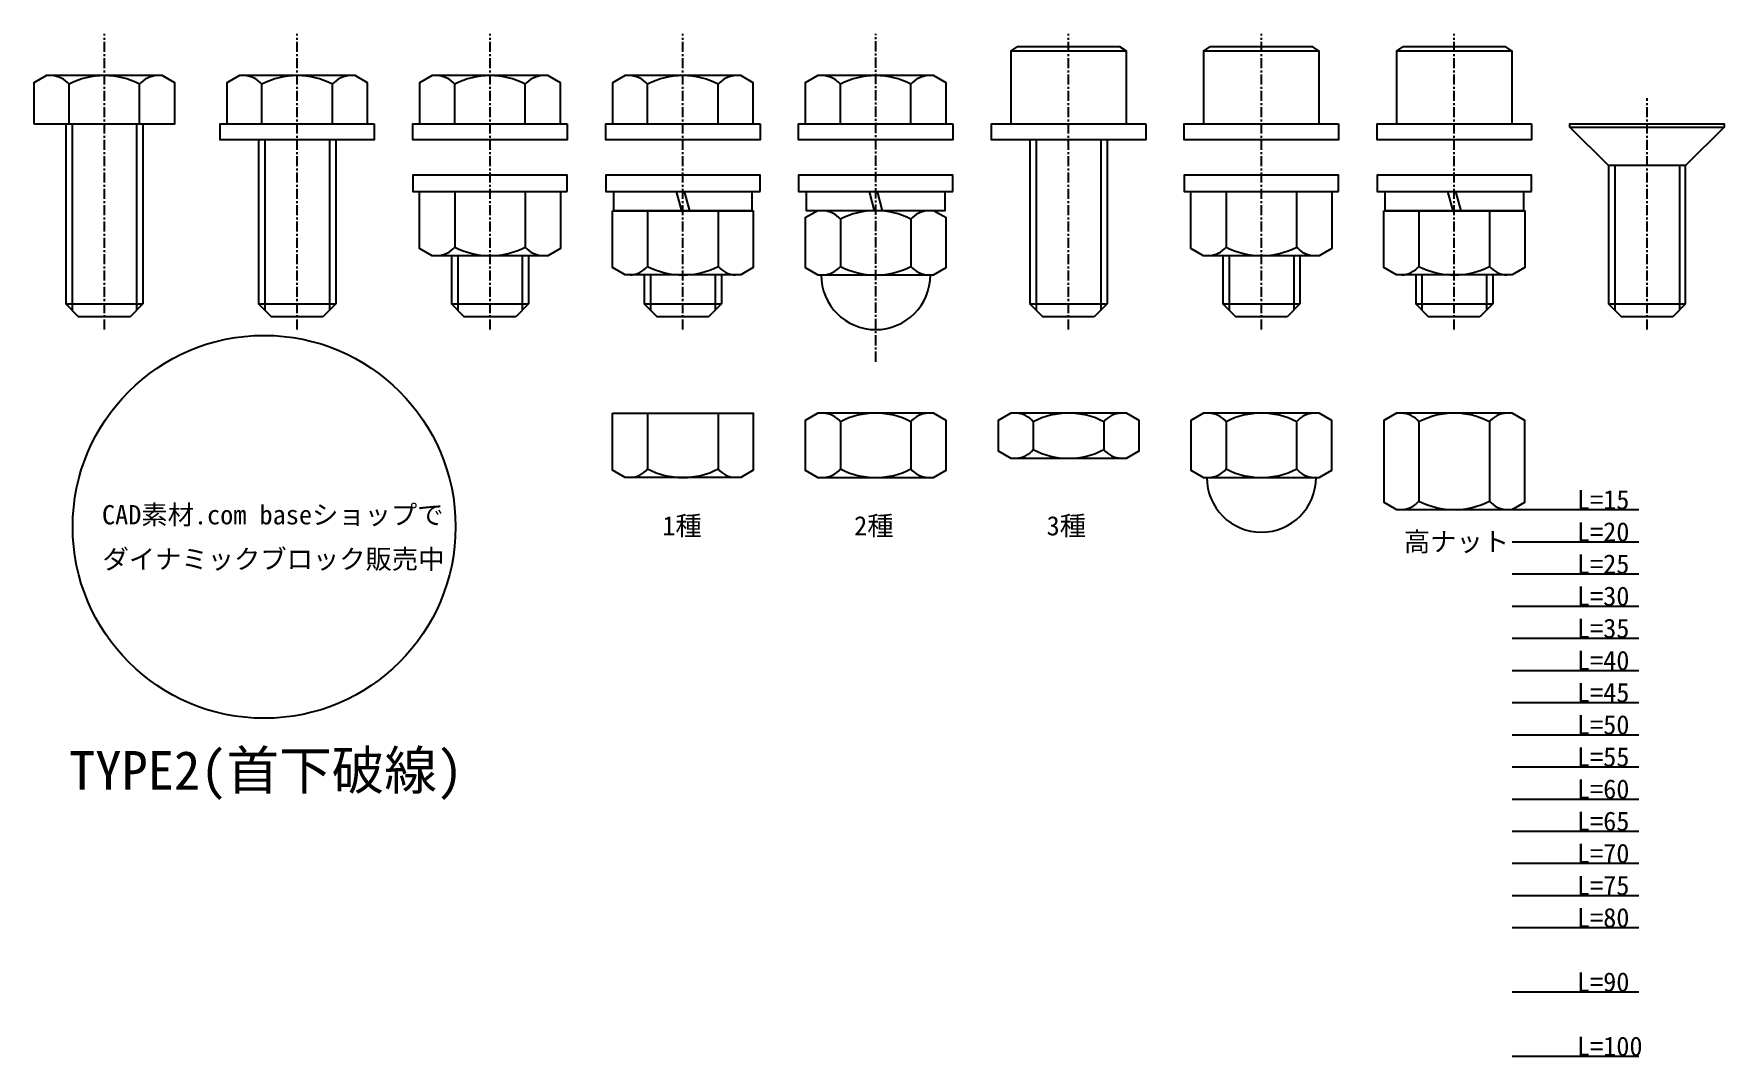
# Model space of a CAD drawing. Header units: millimetres. Extents: x 233 to 3318, y 47 to 2014.
# Drawn here: x 1310.1 to 1573, y 1674.2 to 1833.2 of the extents above; entities that cross this region are included whole.
import ezdxf
from ezdxf.enums import TextEntityAlignment as Align

# ---------------------------------------------------------------- set-up
doc = ezdxf.new("R2010")
doc.units = ezdxf.units.MM
doc.linetypes.add('csc_CENTER', pattern=[50.8, 31.75, -6.35, 6.35, -6.35])
doc.layers.get('Defpoints').update_dxf_attribs({"color": 251})
doc.styles.add('ＭＳ ゴシック', font='MS Gothic.ttf')

msp = doc.modelspace()

# ---------------------------------------------------------------- texts
at = {"style": 'ＭＳ ゴシック'}
for s, p in [('L=15', (1550.12, 1759.29)), ('L=20', (1550.12, 1754.29)), ('L=25', (1550.12, 1749.29)), ('L=30', (1550.12, 1744.29)), ('L=35', (1550.12, 1739.29)), ('L=40', (1550.12, 1734.29)), ('L=45', (1550.12, 1729.29)), ('L=50', (1550.12, 1724.29)), ('L=55', (1550.12, 1719.29)), ('L=60', (1550.12, 1714.29)), ('L=65', (1550.12, 1709.29)), ('L=70', (1550.12, 1704.29)), ('L=75', (1550.12, 1699.29)), ('L=80', (1550.12, 1694.29)), ('L=90', (1550.12, 1684.29)), ('L=100', (1550.12, 1674.29))]:
    msp.add_text(s, height=3, dxfattribs=at).set_placement(p)
for s, height, p in [('CAD素材.com baseショップで', 3, (1347.23, 1758.51)), ('1種', 3, (1410.9, 1756.77)), ('2種', 3, (1440.74, 1756.77)), ('3種', 3, (1470.68, 1756.77)), ('高ナット', 3, (1531.38, 1754.32)), ('ダイナミックブロック販売中', 3, (1347.34, 1751.63)), ('TYPE2(首下破線)', 6, (1346.19, 1718.36))]:
    msp.add_text(s, height=height, dxfattribs=at).set_placement(p, align=Align.MIDDLE)

# ---------------------------------------------------------------- linework, layer by layer
for p, q in [((1462.03, 1830.54), (1463.03, 1831.24)), ((1479.03, 1831.24), (1463.03, 1831.24)), ((1480.03, 1830.54), (1479.03, 1831.24)), ((1492.03, 1830.54), (1493.03, 1831.24)), ((1509.03, 1831.24), (1493.03, 1831.24)), ((1510.03, 1830.54), (1509.03, 1831.24)), ((1522.03, 1830.54), (1523.03, 1831.24)), ((1539.03, 1831.24), (1523.03, 1831.24)), ((1540.03, 1830.54), (1539.03, 1831.24)), ((1315.54, 1819.24), (1315.54, 1825.41)), ((1326.51, 1819.24), (1326.51, 1825.41)), ((1345.54, 1819.24), (1345.54, 1825.41)), ((1356.51, 1819.24), (1356.51, 1825.41)), ((1375.54, 1819.24), (1375.54, 1825.41)), ((1386.51, 1819.24), (1386.51, 1825.41)), ((1405.54, 1819.24), (1405.54, 1825.41)), ((1416.51, 1819.24), (1416.51, 1825.41)), ((1435.54, 1819.24), (1435.54, 1825.41)), ((1446.51, 1819.24), (1446.51, 1825.41)), ((1315.03, 1819.24), (1315.03, 1791.24)), ((1316, 1819.24), (1316, 1790.27)), ((1326.05, 1819.24), (1326.05, 1790.27)), ((1327.03, 1819.24), (1327.03, 1791.24)), ((1345.03, 1816.74), (1345.03, 1791.24)), ((1346, 1816.74), (1346, 1790.27)), ((1356.05, 1816.74), (1356.05, 1790.27)), ((1357.03, 1816.74), (1357.03, 1791.24)), ((1465.03, 1816.74), (1465.03, 1791.24)), ((1466, 1816.74), (1466, 1790.27)), ((1476.05, 1816.74), (1476.05, 1790.27)), ((1477.03, 1816.74), (1477.03, 1791.24)), ((1556, 1812.74), (1556, 1790.27)), ((1566.05, 1812.74), (1566.05, 1790.27)), ((1375.54, 1808.74), (1375.54, 1800.08)), ((1386.51, 1808.74), (1386.51, 1800.08)), ((1410, 1808.74), (1410.81, 1805.74)), ((1411.24, 1808.74), (1412.05, 1805.74)), ((1440, 1808.74), (1440.81, 1805.74)), ((1441.24, 1808.74), (1442.05, 1805.74)), ((1495.54, 1808.74), (1495.54, 1800.08)), ((1506.51, 1808.74), (1506.51, 1800.08)), ((1530, 1808.74), (1530.81, 1805.74)), ((1531.24, 1808.74), (1532.05, 1805.74)), ((1405.54, 1805.74), (1405.54, 1797.08)), ((1416.51, 1805.74), (1416.51, 1797.08)), ((1435.54, 1804.41), (1435.54, 1797.08)), ((1446.51, 1804.41), (1446.51, 1797.08)), ((1525.54, 1805.74), (1525.54, 1797.08)), ((1536.51, 1805.74), (1536.51, 1797.08)), ((1375.03, 1798.74), (1375.03, 1791.24)), ((1376, 1798.74), (1376, 1790.27)), ((1386.05, 1798.74), (1386.05, 1790.27)), ((1387.03, 1798.74), (1387.03, 1791.24)), ((1495.03, 1798.74), (1495.03, 1791.24)), ((1496, 1798.74), (1496, 1790.27)), ((1506.05, 1798.74), (1506.05, 1790.27)), ((1507.03, 1798.74), (1507.03, 1791.24)), ((1405.03, 1795.74), (1405.03, 1791.24)), ((1406, 1795.74), (1406, 1790.27)), ((1416.05, 1795.74), (1416.05, 1790.27)), ((1417.03, 1795.74), (1417.03, 1791.24)), ((1525.03, 1795.74), (1525.03, 1791.24)), ((1526, 1795.74), (1526, 1790.27)), ((1536.05, 1795.74), (1536.05, 1790.27)), ((1537.03, 1795.74), (1537.03, 1791.24)), ((1405.54, 1774.24), (1405.54, 1765.58)), ((1416.51, 1774.24), (1416.51, 1765.58)), ((1435.54, 1772.91), (1435.54, 1765.58)), ((1446.51, 1772.91), (1446.51, 1765.58)), ((1465.54, 1772.91), (1465.54, 1768.58)), ((1476.51, 1772.91), (1476.51, 1768.58)), ((1495.54, 1772.91), (1495.54, 1765.58)), ((1506.51, 1772.91), (1506.51, 1765.58)), ((1525.54, 1772.91), (1525.54, 1760.58)), ((1536.51, 1772.91), (1536.51, 1760.58))]:
    msp.add_line(p, q)
at = {"linetype": 'csc_CENTER', "ltscale": 0.05}
for points in [[(1321.03, 1787.24), (1321.03, 1833.24)], [(1351.03, 1787.24), (1351.03, 1833.24)], [(1381.03, 1787.24), (1381.03, 1833.24)], [(1411.03, 1787.24), (1411.03, 1833.24)], [(1441.03, 1782.24), (1441.03, 1833.24)], [(1471.03, 1787.24), (1471.03, 1833.24)], [(1501.03, 1787.24), (1501.03, 1833.24)], [(1531.03, 1787.24), (1531.03, 1833.24)], [(1561.03, 1787.24), (1561.03, 1823.24)]]:
    msp.add_lwpolyline(points, dxfattribs=at)
for points in [[(1462.03, 1830.54), (1462.03, 1819.24), (1480.03, 1819.24), (1480.03, 1830.54)], [(1492.03, 1830.54), (1492.03, 1819.24), (1510.03, 1819.24), (1510.03, 1830.54)], [(1522.03, 1830.54), (1522.03, 1819.24), (1540.03, 1819.24), (1540.03, 1830.54)], [(1310.06, 1819.24), (1331.99, 1819.24), (1331.99, 1825.61), (1330.03, 1826.74), (1312.03, 1826.74), (1310.06, 1825.61)], [(1340.06, 1819.24), (1361.99, 1819.24), (1361.99, 1825.61), (1360.03, 1826.74), (1342.03, 1826.74), (1340.06, 1825.61)], [(1370.06, 1819.24), (1391.99, 1819.24), (1391.99, 1825.61), (1390.03, 1826.74), (1372.03, 1826.74), (1370.06, 1825.61)], [(1400.06, 1819.24), (1421.99, 1819.24), (1421.99, 1825.61), (1420.03, 1826.74), (1402.03, 1826.74), (1400.06, 1825.61)], [(1430.06, 1819.24), (1451.99, 1819.24), (1451.99, 1825.61), (1450.03, 1826.74), (1432.03, 1826.74), (1430.06, 1825.61)], [(1363.03, 1819.24), (1363.03, 1816.74), (1339.03, 1816.74), (1339.03, 1819.24)], [(1393.03, 1819.24), (1393.03, 1816.74), (1369.03, 1816.74), (1369.03, 1819.24)], [(1423.03, 1819.24), (1423.03, 1816.74), (1399.03, 1816.74), (1399.03, 1819.24)], [(1453.03, 1819.24), (1453.03, 1816.74), (1429.03, 1816.74), (1429.03, 1819.24)], [(1483.03, 1819.24), (1483.03, 1816.74), (1459.03, 1816.74), (1459.03, 1819.24)], [(1513.03, 1819.24), (1513.03, 1816.74), (1489.03, 1816.74), (1489.03, 1819.24)], [(1543.03, 1819.24), (1543.03, 1816.74), (1519.03, 1816.74), (1519.03, 1819.24)], [(1393.03, 1808.74), (1393.03, 1811.24), (1369.03, 1811.24), (1369.03, 1808.74)], [(1423.03, 1808.74), (1423.03, 1811.24), (1399.03, 1811.24), (1399.03, 1808.74)], [(1453.03, 1808.74), (1453.03, 1811.24), (1429.03, 1811.24), (1429.03, 1808.74)], [(1513.03, 1808.74), (1513.03, 1811.24), (1489.03, 1811.24), (1489.03, 1808.74)], [(1543.03, 1808.74), (1543.03, 1811.24), (1519.03, 1811.24), (1519.03, 1808.74)], [(1370.06, 1808.74), (1391.99, 1808.74), (1391.99, 1799.88), (1390.03, 1798.74), (1372.03, 1798.74), (1370.06, 1799.88)], [(1421.78, 1808.74), (1421.78, 1805.74), (1400.28, 1805.74), (1400.28, 1808.74)], [(1451.78, 1808.74), (1451.78, 1805.74), (1430.28, 1805.74), (1430.28, 1808.74)], [(1490.06, 1808.74), (1511.99, 1808.74), (1511.99, 1799.88), (1510.03, 1798.74), (1492.03, 1798.74), (1490.06, 1799.88)], [(1541.78, 1808.74), (1541.78, 1805.74), (1520.28, 1805.74), (1520.28, 1808.74)], [(1400.06, 1805.74), (1421.99, 1805.74), (1421.99, 1796.88), (1420.03, 1795.74), (1402.03, 1795.74), (1400.06, 1796.88)], [(1432.03, 1795.74), (1450.03, 1795.74), (1451.99, 1796.88), (1451.99, 1804.61), (1450.03, 1805.74), (1432.03, 1805.74), (1430.06, 1804.61), (1430.06, 1796.88)], [(1520.06, 1805.74), (1541.99, 1805.74), (1541.99, 1796.88), (1540.03, 1795.74), (1522.03, 1795.74), (1520.06, 1796.88)], [(1325.03, 1789.24), (1317.03, 1789.24), (1315.03, 1791.24), (1327.03, 1791.24)], [(1355.03, 1789.24), (1347.03, 1789.24), (1345.03, 1791.24), (1357.03, 1791.24)], [(1385.03, 1789.24), (1377.03, 1789.24), (1375.03, 1791.24), (1387.03, 1791.24)], [(1415.03, 1789.24), (1407.03, 1789.24), (1405.03, 1791.24), (1417.03, 1791.24)], [(1475.03, 1789.24), (1467.03, 1789.24), (1465.03, 1791.24), (1477.03, 1791.24)], [(1505.03, 1789.24), (1497.03, 1789.24), (1495.03, 1791.24), (1507.03, 1791.24)], [(1535.03, 1789.24), (1527.03, 1789.24), (1525.03, 1791.24), (1537.03, 1791.24)], [(1565.03, 1789.24), (1557.03, 1789.24), (1555.03, 1791.24), (1567.03, 1791.24)], [(1400.06, 1774.24), (1421.99, 1774.24), (1421.99, 1765.38), (1420.03, 1764.24), (1402.03, 1764.24), (1400.06, 1765.38)], [(1432.03, 1764.24), (1450.03, 1764.24), (1451.99, 1765.38), (1451.99, 1773.11), (1450.03, 1774.24), (1432.03, 1774.24), (1430.06, 1773.11), (1430.06, 1765.38)], [(1462.03, 1767.24), (1480.03, 1767.24), (1481.99, 1768.38), (1481.99, 1773.11), (1480.03, 1774.24), (1462.03, 1774.24), (1460.06, 1773.11), (1460.06, 1768.38)], [(1492.03, 1764.24), (1510.03, 1764.24), (1511.99, 1765.38), (1511.99, 1773.11), (1510.03, 1774.24), (1492.03, 1774.24), (1490.06, 1773.11), (1490.06, 1765.38)], [(1522.03, 1759.24), (1540.03, 1759.24), (1541.99, 1760.38), (1541.99, 1773.11), (1540.03, 1774.24), (1522.03, 1774.24), (1520.06, 1773.11), (1520.06, 1760.38)]]:
    msp.add_lwpolyline(points, close=True)
for points in [[(1549.03, 1818.74), (1549.03, 1819.24), (1573.03, 1819.24), (1573.03, 1818.74)], [(1555.03, 1812.74), (1549.03, 1818.74), (1573.03, 1818.74), (1567.03, 1812.74)], [(1567.03, 1791.24), (1567.03, 1812.74), (1555.03, 1812.74), (1555.03, 1791.24)]]:
    msp.add_lwpolyline(points)
for points in [[(1525.54, 1772.91, 0.216336), (1522.82, 1774.24)], [(1536.51, 1772.91, 0.243796), (1525.54, 1772.91)], [(1539.23, 1774.24, 0.216336), (1536.51, 1772.91)], [(1522.82, 1759.24, 0.216336), (1525.54, 1760.58)], [(1525.54, 1760.58, 0.243796), (1536.51, 1760.58)], [(1536.51, 1760.58, 0.216336), (1539.23, 1759.24)]]:
    msp.add_lwpolyline(points, format="xyb")
msp.add_circle((1345.89, 1756.57), 29.78)
for centre, radius, start, end in [((1312.71, 1823.08), 3.66, 39.3704, 88.1984), ((1321.03, 1814.83), 11.92, 62.5976, 117.4024), ((1329.34, 1823.08), 3.66, 91.8016, 140.6296), ((1342.71, 1823.08), 3.66, 39.3704, 88.1984), ((1351.03, 1814.83), 11.92, 62.5976, 117.4024), ((1359.34, 1823.08), 3.66, 91.8016, 140.6296), ((1372.71, 1823.08), 3.66, 39.3704, 88.1984), ((1381.03, 1814.83), 11.92, 62.5976, 117.4024), ((1389.34, 1823.08), 3.66, 91.8016, 140.6296), ((1402.71, 1823.08), 3.66, 39.3704, 88.1984), ((1411.03, 1814.83), 11.92, 62.5976, 117.4024), ((1419.34, 1823.08), 3.66, 91.8016, 140.6296), ((1432.71, 1823.08), 3.66, 39.3704, 88.1984), ((1441.03, 1814.83), 11.92, 62.5976, 117.4024), ((1449.34, 1823.08), 3.66, 91.8016, 140.6296), ((1432.71, 1802.08), 3.66, 39.3704, 88.1984), ((1441.03, 1793.83), 11.92, 62.5976, 117.4024), ((1449.34, 1802.08), 3.66, 91.8016, 140.6296), ((1372.71, 1802.4), 3.66, 271.8016, 320.6296), ((1381.03, 1810.66), 11.92, 242.5976, 297.4024), ((1389.34, 1802.4), 3.66, 219.3704, 268.1984), ((1492.71, 1802.4), 3.66, 271.8016, 320.6296), ((1501.03, 1810.66), 11.92, 242.5976, 297.4024), ((1509.34, 1802.4), 3.66, 219.3704, 268.1984), ((1402.71, 1799.4), 3.66, 271.8016, 320.6296), ((1411.03, 1807.66), 11.92, 242.5976, 297.4024), ((1419.34, 1799.4), 3.66, 219.3704, 268.1984), ((1432.71, 1799.4), 3.66, 271.8016, 320.6296), ((1441.03, 1807.66), 11.92, 242.5976, 297.4024), ((1449.34, 1799.4), 3.66, 219.3704, 268.1984), ((1522.71, 1799.4), 3.66, 271.8016, 320.6296), ((1531.03, 1807.66), 11.92, 242.5976, 297.4024), ((1539.34, 1799.4), 3.66, 219.3704, 268.1984), ((1441.03, 1795.74), 8.5, 180, 0), ((1432.71, 1770.58), 3.66, 39.3704, 88.1984), ((1441.03, 1762.33), 11.92, 62.5976, 117.4024), ((1449.34, 1770.58), 3.66, 91.8016, 140.6296), ((1462.71, 1770.58), 3.66, 39.3704, 88.1984), ((1471.03, 1762.33), 11.92, 62.5976, 117.4024), ((1479.34, 1770.58), 3.66, 91.8016, 140.6296), ((1492.71, 1770.58), 3.66, 39.3704, 88.1984), ((1501.03, 1762.33), 11.92, 62.5976, 117.4024), ((1509.34, 1770.58), 3.66, 91.8016, 140.6296), ((1462.71, 1770.9), 3.66, 271.8016, 320.6296), ((1471.03, 1779.16), 11.92, 242.5976, 297.4024), ((1479.34, 1770.9), 3.66, 219.3704, 268.1984), ((1402.71, 1767.9), 3.66, 271.8016, 320.6296), ((1411.03, 1776.16), 11.92, 242.5976, 297.4024), ((1419.34, 1767.9), 3.66, 219.3704, 268.1984), ((1432.71, 1767.9), 3.66, 271.8016, 320.6296), ((1441.03, 1776.16), 11.92, 242.5976, 297.4024), ((1449.34, 1767.9), 3.66, 219.3704, 268.1984), ((1492.71, 1767.9), 3.66, 271.8016, 320.6296), ((1501.03, 1776.16), 11.92, 242.5976, 297.4024), ((1509.34, 1767.9), 3.66, 219.3704, 268.1984), ((1501.03, 1764.24), 8.5, 180, 0)]:
    msp.add_arc(centre, radius, start, end)
at = {"layer": 'Defpoints'}
for points in [[(1540.03, 1759.24), (1559.74, 1759.24)], [(1540.03, 1754.24), (1559.74, 1754.24)], [(1540.03, 1749.24), (1559.74, 1749.24)], [(1540.03, 1744.24), (1559.74, 1744.24)], [(1540.03, 1739.24), (1559.74, 1739.24)], [(1540.03, 1734.24), (1559.74, 1734.24)], [(1540.03, 1729.24), (1559.74, 1729.24)], [(1540.03, 1724.24), (1559.74, 1724.24)], [(1540.03, 1719.24), (1559.74, 1719.24)], [(1540.03, 1714.24), (1559.74, 1714.24)], [(1540.03, 1709.24), (1559.74, 1709.24)], [(1540.03, 1704.24), (1559.74, 1704.24)], [(1540.03, 1699.24), (1559.74, 1699.24)], [(1540.03, 1694.24), (1559.74, 1694.24)], [(1540.03, 1684.24), (1559.74, 1684.24)], [(1540.03, 1674.24), (1559.74, 1674.24)]]:
    msp.add_lwpolyline(points, dxfattribs=at)

msp.set_redraw_order([(e.dxf.handle, doc.entitydb.next_handle()) for e in msp.query("TEXT MTEXT ATTDEF DIMENSION ARC_DIMENSION")])  # texts and dimensions are drawn at this point

doc.saveas('drawing.dxf')
